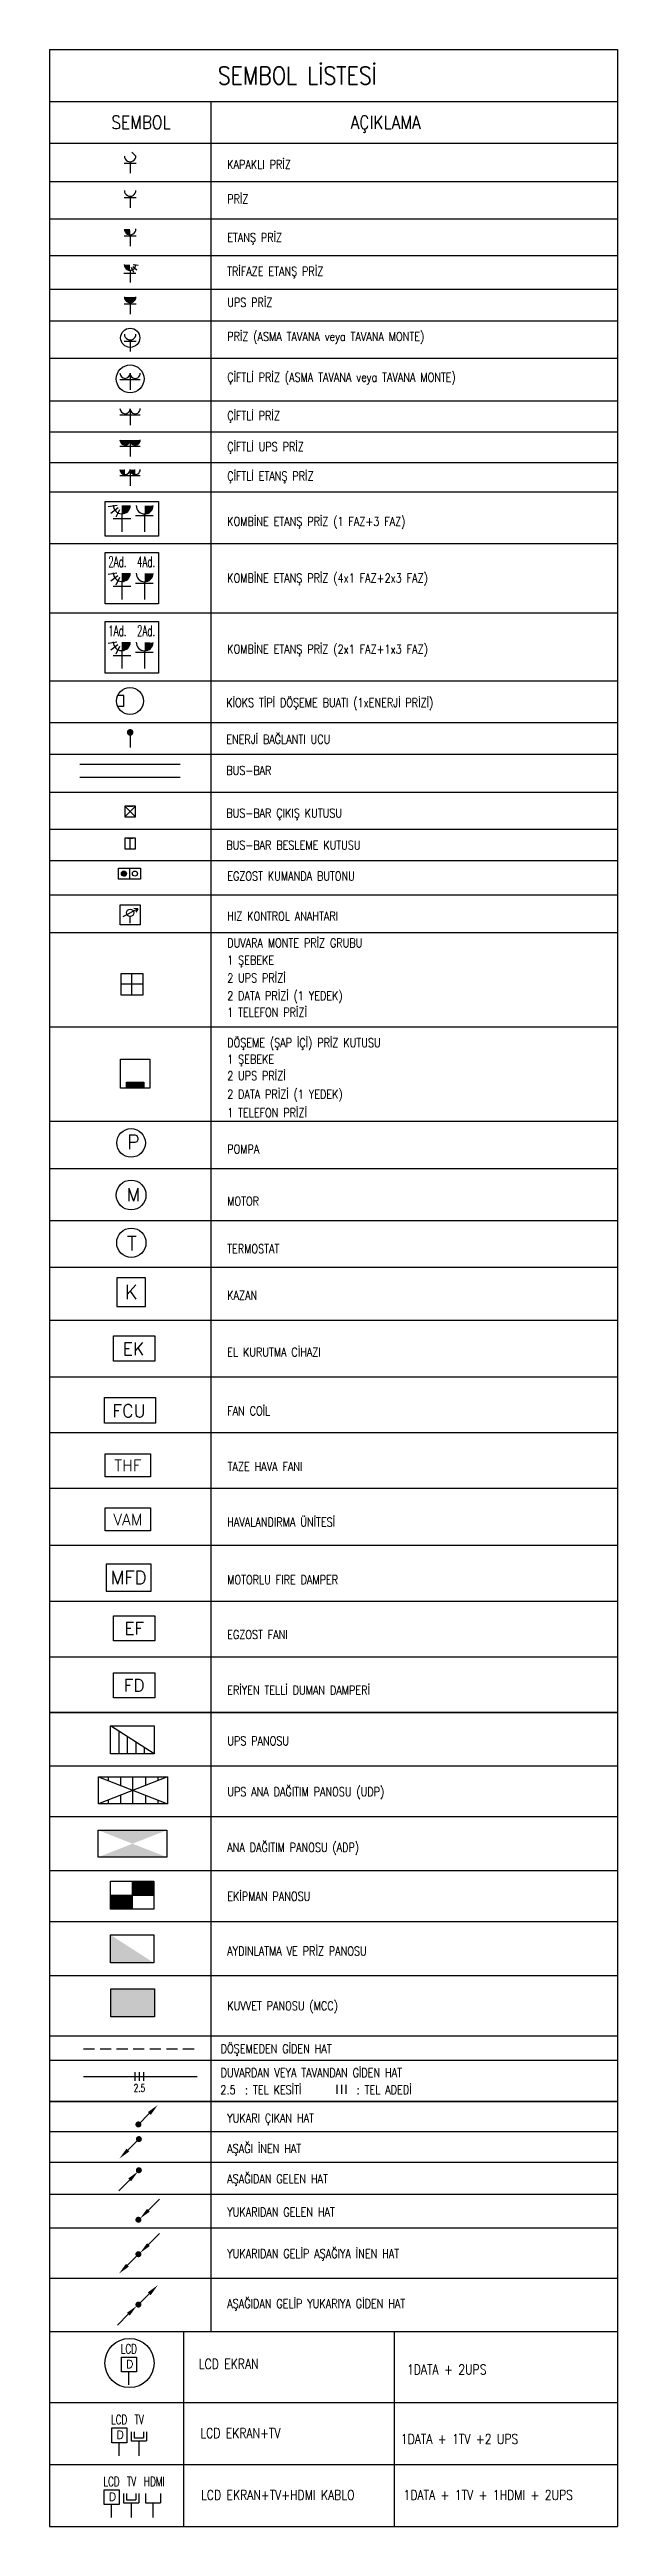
# Model space of a CAD drawing. Extents: x -1439 to 34962, y -872 to 8330.
# Drawn here: x -1439 to -796, y 1380 to 4180 of the extents above; entities that cross this region are included whole.
import ezdxf
from ezdxf.enums import TextEntityAlignment as Align

# ---------------------------------------------------------------- set-up
doc = ezdxf.new("R2010")
doc.units = 0
doc.linetypes.add('HIDDEN', pattern=[0.375, 0.25, -0.125])
for name, color, linetype, lineweight in [('E-ANA DAĞITIM PANOSU', 7, 'Continuous', 30), ('E-AYDINLATMA VE PRİZ PANOSU', 7, 'Continuous', 30), ('E-AŞAĞI İNEN HAT', 7, 'Continuous', 30), ('E-AŞAĞIDAN GELEN HAT', 7, 'Continuous', 30), ('E-AŞAĞIDAN GELİP YUKARIYA GİDEN HAT', 7, 'Continuous', 30), ('E-BUSBAR', 7, 'Continuous', 30), ('E-DATA BAGLATI UCU', 7, 'Continuous', 30), ('E-DATA LCD EKRAN', 7, 'Continuous', 30), ('E-DATA PRİZİ (RJ45)', 7, 'Continuous', 30), ('E-DUVARA MONTE PRİZ KUTUSU', 7, 'Continuous', 30), ('E-DÖŞEME (ŞAP İÇİ) PRİZ KUTUSU', 7, 'Continuous', 30), ('E-EGZOST FANI', 7, 'Continuous', 30), ('E-EKİPMAN PANOSU', 7, 'Continuous', 30), ('E-EL KURUTMA CİHAZI', 7, 'Continuous', 30), ('E-ERİYEN TELLİ DUMAN DAMPERİ', 7, 'Continuous', 30), ('E-ETANŞ PRİZ', 7, 'Continuous', 30), ('E-FAN COİL', 7, 'Continuous', 30), ('E-HAVALANDIRMA ÜNİTESİ', 7, 'Continuous', 30), ('E-KABLO', 7, 'Continuous', 30), ('E-KAPAKLI PRİZ', 7, 'Continuous', 30), ('E-KAZAN', 7, 'Continuous', 30), ('E-KOMBİNE ETANŞ PRİZ (1 FAZ+3 FAZ)', 7, 'Continuous', 30), ('E-KOMBİNE ETANŞ PRİZ (1x1 FAZ+2x3 FAZ)', 7, 'Continuous', 30), ('E-KOMBİNE ETANŞ PRİZ (2x1 FAZ+4x3 FAZ)', 7, 'Continuous', 30), ('E-KUVVET', 7, 'Continuous', 30), ('E-KUVVET PANOSU (MCC)', 7, 'Continuous', 30), ('E-MEKANIK', 3, 'Continuous', 30), ('E-MOTOR', 7, 'Continuous', 30), ('E-MOTORLU FIRE DAMPER', 7, 'Continuous', 30), ('E-POMPA', 7, 'Continuous', 30), ('E-PRİZ', 7, 'Continuous', 30), ('E-PRİZ (ASMA TAVANA MONTE)', 7, 'Continuous', 30), ('E-TAZE HAVA FANI', 7, 'Continuous', 30), ('E-TERMOSTAT', 7, 'Continuous', 30), ('E-TRİFAZE ETANŞ PRİZ', 7, 'Continuous', 30), ('E-UPS ANA DAĞITIM PANOSU', 7, 'Continuous', 30), ('E-UPS PANOSU', 7, 'Continuous', 30), ('E-UPS PRİZ', 7, 'Continuous', 30), ('E-YAZI', 7, 'Continuous', 30), ('E-YUKARI ÇIKAN HAT', 7, 'Continuous', 30), ('E-YUKARIDAN GELEN HAT', 7, 'Continuous', 30), ('E-YUKARIDAN GELİP AŞAĞIYA İNEN HAT', 7, 'Continuous', 30), ('E-ÇİFTLİ ETANŞ PRİZ', 7, 'Continuous', 30), ('E-ÇİFTLİ PRİZ', 7, 'Continuous', 30), ('E-ÇİFTLİ PRİZ (ASMA TAVANA MONTE)', 7, 'Continuous', 30), ('E-ÇİFTLİ UPS PRİZ', 7, 'Continuous', 30)]:
    doc.layers.add(name, color=color, linetype=linetype, lineweight=lineweight)
doc.styles.add('E-YAZI', font='txttw.shx')
doc.styles.add('ILGAZ', font='txttw.shx')

msp = doc.modelspace()

# ---------------------------------------------------------------- texts
at = {"layer": 'E-KABLO', "color": 3, "linetype": 'Continuous', "style": 'E-YAZI', "width": 0.7}
msp.add_text('2.5', height=8.75, dxfattribs=at).set_placement((-1343.39, 1871.3))
at = {"layer": 'E-YAZI', "color": 4, "style": 'E-YAZI', "width": 0.85}
for s, height, p in [('SEMBOL LİSTESİ', 20, (-1158.27, 4150.55)), ('SEMBOL', 15, (-1335.06, 4097.71)), ('AÇIKLAMA', 15, (-1058.44, 4097.71))]:
    msp.add_text(s, height=height, dxfattribs=at).set_placement(p, align=Align.MIDDLE_CENTER)
at = {"layer": 'E-YAZI', "color": 3, "style": 'E-YAZI', "width": 0.8}
for s, height, p in [('KAPAKLI PRİZ', 10, (-1237.6, 4045.02)), ('PRİZ', 10, (-1237.6, 4006.05)), ('ETANŞ PRİZ', 10, (-1237.6, 3962.52)), ('TRİFAZE ETANŞ PRİZ', 10, (-1237.6, 3924.33)), ('UPS PRİZ', 10, (-1237.6, 3889.17)), ('PRİZ (ASMA TAVANA veya TAVANA MONTE)', 10, (-1237.6, 3850.57)), ('ÇİFTLİ PRİZ (ASMA TAVANA veya TAVANA MONTE)', 10, (-1237.6, 3804.54)), ('ÇİFTLİ PRİZ', 10, (-1237.6, 3761.11)), ('ÇİFTLİ UPS PRİZ', 10, (-1237.6, 3726.07)), ('ÇİFTLİ ETANŞ PRİZ', 10, (-1237.6, 3692.84)), ('KOMBİNE ETANŞ PRİZ (1 FAZ+3 FAZ)', 10, (-1237.6, 3641.52)), ('KOMBİNE ETANŞ PRİZ (4x1 FAZ+2x3 FAZ)', 10, (-1237.6, 3577.54)), ('KOMBİNE ETANŞ PRİZ (2x1 FAZ+1x3 FAZ)', 10, (-1237.6, 3497.18)), ('KİOKS TİPİ DÖŞEME BUATI (1xENERJİ PRİZİ)', 10, (-1238.67, 3436.69)), ('ENERJİ BAĞLANTI UCU', 10, (-1238.67, 3395.24)), ('BUS-BAR', 10, (-1238.67, 3360.04)), ('BUS-BAR ÇIKIŞ KUTUSU', 10, (-1238.67, 3311.8)), ('BUS-BAR BESLEME KUTUSU', 10, (-1238.67, 3275.63)), ('EGZOST KUMANDA BUTONU', 10, (-1237.6, 3240.67)), ('HIZ KONTROL ANAHTARI', 10, (-1237.6, 3195.29)), ('DUVARA MONTE PRİZ GRUBU', 10, (-1237.6, 3165.02)), ('2 UPS PRİZİ', 10, (-1237.6, 3125.48)), ('1 ŞEBEKE', 10, (-1237.6, 3145.63)), ('2 DATA PRİZİ (1 YEDEK)', 10, (-1237.6, 3105.33)), ('1 TELEFON PRİZİ', 10, (-1237.6, 3086.69)), ('DÖŞEME (ŞAP İÇİ) PRİZ KUTUSU', 10, (-1237.6, 3052.24)), ('2 UPS PRİZİ', 10, (-1237.6, 3014.97)), ('1 ŞEBEKE', 10, (-1237.6, 3033.6)), ('2 DATA PRİZİ (1 YEDEK)', 10, (-1237.6, 2994.06)), ('1 TELEFON PRİZİ', 10, (-1237.6, 2973.15)), ('POMPA', 10, (-1237.6, 2931.99)), ('MOTOR', 10, (-1237.6, 2873.13)), ('TERMOSTAT', 10, (-1237.6, 2819.46)), ('KAZAN', 10, (-1237.6, 2766.76)), ('EL KURUTMA CİHAZI', 10, (-1237.64, 2702.52)), ('FAN COİL', 10, (-1237.6, 2636.04)), ('TAZE HAVA FANI', 10, (-1237.12, 2573.15)), ('HAVALANDIRMA ÜNİTESİ', 10, (-1237.6, 2510.39)), ('MOTORLU FIRE DAMPER', 10, (-1237.6, 2445.22)), ('EGZOST FANI', 10, (-1237.64, 2383.23)), ('ERİYEN TELLİ DUMAN DAMPERİ', 10, (-1237.64, 2320.34)), ('UPS PANOSU', 10, (-1237.54, 2263.01)), ('UPS ANA DAĞITIM PANOSU (UDP)', 10, (-1237.54, 2205.55)), ('ANA DAĞITIM PANOSU (ADP)', 10, (-1237.54, 2142.69)), ('EKİPMAN PANOSU', 10, (-1237.54, 2087.32)), ('AYDINLATMA VE PRİZ PANOSU', 10, (-1237.54, 2025.44)), ('KUVVET PANOSU (MCC)', 10, (-1237.54, 1963.53)), ('DÖŞEMEDEN GİDEN HAT', 10, (-1244.94, 1915)), ('2.5', 10, (-1245.27, 1868.63)), ('DUVARDAN VEYA TAVANDAN GİDEN HAT', 10, (-1244.94, 1887.92)), (': TEL KESİTİ', 10, (-1217.39, 1868.63)), (': TEL ADEDİ', 10, (-1091.07, 1868.63)), ('YUKARI ÇIKAN HAT', 10, (-1237.54, 1836.62)), ('AŞAĞI İNEN HAT', 10, (-1237.54, 1802.2)), ('AŞAĞIDAN GELEN HAT', 10, (-1237.54, 1767.92)), ('YUKARIDAN GELEN HAT', 10, (-1237.54, 1730.39)), ('YUKARIDAN GELİP AŞAĞIYA İNEN HAT', 10, (-1237.54, 1683.43)), ('AŞAĞIDAN GELİP YUKARIYA GİDEN HAT', 10, (-1237.54, 1626.86)), ('LCD EKRAN', 11.2, (-1269.66, 1558.13)), ('1DATA + 2UPS', 11.2, (-1034.25, 1551.82)), ('LCD EKRAN+TV', 11.2, (-1267.95, 1480)), ('1DATA + 1TV +2 UPS', 11.2, (-1041.21, 1473.31)), ('LCD EKRAN+TV+HDMI KABLO', 11.2, (-1267.11, 1410)), ('1DATA + 1TV + 1HDMI + 2UPS', 11.2, (-1038.12, 1410))]:
    msp.add_text(s, height=height, dxfattribs=at).set_placement(p)

# ---------------------------------------------------------------- blocks, each defined once
blk = doc.blocks.new('E-DATA LCD EKRAN')
at = {"layer": 'E-DATA PRİZİ (RJ45)', "color": 1}
blk.add_line((0, 0), (0, 42), dxfattribs=at)
blk.add_lwpolyline([(-24.6, 89.6), (24.6, 89.6), (24.6, 42), (-24.6, 42)], close=True, dxfattribs=at)
blk.add_circle((1.6, 70.7), 79.4, dxfattribs=at)
at = {"layer": 'E-DATA PRİZİ (RJ45)', "color": 1, "style": 'E-YAZI'}
blk.add_text('D', height=25.6, dxfattribs=at).set_placement((-8.8, 54.6))
at = {"layer": 'E-YAZI', "color": 1, "style": 'E-YAZI', "width": 0.7}
blk.add_text('LCD', height=30, dxfattribs=at).set_placement((-27, 101.6))
blk = doc.blocks.new('E-LCD+TV')
at = {"layer": 'E-DATA PRİZİ (RJ45)', "color": 1}
for p, q in [((0, 0), (0, 42)), ((38.5, 77.5), (38.5, 48)), ((38.5, 48), (87.6, 48)), ((48.3, 77.5), (48.3, 57.8)), ((48.3, 57.8), (77.8, 57.8)), ((63, 48), (63, 0)), ((77.8, 77.5), (77.8, 57.8)), ((87.6, 77.5), (87.6, 48))]:
    blk.add_line(p, q, dxfattribs=at)
blk.add_lwpolyline([(-24.6, 89.6), (24.6, 89.6), (24.6, 42), (-24.6, 42)], close=True, dxfattribs=at)
at = {"layer": 'E-DATA PRİZİ (RJ45)', "color": 1, "style": 'E-YAZI'}
blk.add_text('D', height=25.6, dxfattribs=at).set_placement((-8.8, 54.6))
at = {"layer": 'E-YAZI', "color": 1, "style": 'E-YAZI', "width": 0.7}
for s, p in [('LCD', (-27, 101.6)), ('TV', (49, 101.6))]:
    blk.add_text(s, height=30, dxfattribs=at).set_placement(p)
blk = doc.blocks.new('E-LCD+TV+HDMI')
at = {"layer": 'E-DATA PRİZİ (RJ45)', "color": 1}
for p, q in [((-63, 0), (-63, 42)), ((-24.6, 77.5), (-24.6, 48)), ((-24.6, 48), (24.6, 48)), ((-14.7, 77.5), (-14.7, 57.8)), ((-14.7, 57.8), (14.7, 57.8)), ((0, 48), (0, 0)), ((14.7, 77.5), (14.7, 57.8)), ((24.6, 77.5), (24.6, 48)), ((46.1, 77.5), (46.1, 48)), ((46.1, 48), (95.2, 48)), ((70.6, 48), (70.6, 0)), ((95.2, 77.5), (95.2, 48))]:
    blk.add_line(p, q, dxfattribs=at)
blk.add_lwpolyline([(-87.6, 89.6), (-38.5, 89.6), (-38.5, 42), (-87.6, 42)], close=True, dxfattribs=at)
at = {"layer": 'E-DATA PRİZİ (RJ45)', "color": 1, "style": 'E-YAZI'}
blk.add_text('D', height=25.6, dxfattribs=at).set_placement((-71.8, 54.6))
at = {"layer": 'E-YAZI', "color": 1, "style": 'E-YAZI', "width": 0.7}
for s, p in [('LCD', (-90, 101.6)), ('TV', (-14, 101.6)), ('HDMI', (41.2, 101.6))]:
    blk.add_text(s, height=30, dxfattribs=at).set_placement(p)
blk = doc.blocks.new('10_DÖŞEME (ŞAP İÇİ) PRİZ KUTUSU')
at = {"layer": 'E-DÖŞEME (ŞAP İÇİ) PRİZ KUTUSU'}
blk.add_hatch(color=5, dxfattribs=at).paths.add_polyline_path([(-0.73, 0.71), (-0.73, 0.22), (0.73, 0.22), (0.73, 0.71)])
at = {"layer": 'E-DÖŞEME (ŞAP İÇİ) PRİZ KUTUSU', "color": 5}
for points in [[(1.22, 2.66), (1.22, 0.22), (-1.22, 0.22), (-1.22, 2.66)], [(0.73, 0.71), (0.73, 0.22), (-0.73, 0.22), (-0.73, 0.71)]]:
    blk.add_lwpolyline(points, close=True, dxfattribs=at)
blk = doc.blocks.new('10_DUVARA MONTE PRİZ KUTUSU')
at = {"layer": 'E-DUVARA MONTE PRİZ KUTUSU', "color": 4}
for p, q in [((24.5, 0), (-24.5, 0)), ((0, 24.5), (0, -24.5))]:
    blk.add_line(p, q, dxfattribs=at)
blk.add_lwpolyline([(-24.5, -24.5), (24.5, -24.5), (24.5, 24.5), (-24.5, 24.5)], close=True, dxfattribs=at)
blk = doc.blocks.new('KİOKS TİPİ ÇİNKÖ DÖKÜM BUAT ÇAP 130 150 mm')
at = {"layer": 'E-KUVVET', "color": 6}
for p, q in [((-8.9, 8), (-18.3, 8)), ((-8.9, -8.3), (-8.9, 8)), ((-8.9, -8.3), (-18.2, -8.3))]:
    blk.add_line(p, q, dxfattribs=at)
blk.add_circle((0, 0), 20, dxfattribs=at)
blk = doc.blocks.new('100_KAPAKLI PRİZ')
at = {"layer": 'E-KAPAKLI PRİZ', "color": 4}
for p, q in [((-1.22, 2.14), (1.28, 2.14)), ((0, 2.4), (0, 0)), ((1.22, 3.6), (0.38, 4.44))]:
    blk.add_line(p, q, dxfattribs=at)
blk.add_arc((0, 3.6), 1.2, 180.7551, 0.7551, dxfattribs=at)
blk = doc.blocks.new('100_PRİZ')
at = {"layer": 'E-PRİZ', "color": 4}
for p, q in [((-1.22, 2.14), (1.28, 2.14)), ((0, 2.4), (0, 0))]:
    blk.add_line(p, q, dxfattribs=at)
blk.add_arc((0, 3.6), 1.2, 180.7551, 0.7551, dxfattribs=at)
blk = doc.blocks.new('100_ETANŞ PRİZ')
at = {"layer": 'E-ETANŞ PRİZ', "color": 4}
for p, q in [((-1.22, 2.14), (1.28, 2.14)), ((0, 2.4), (0, 0))]:
    blk.add_line(p, q, dxfattribs=at)
at = {"layer": 'E-ETANŞ PRİZ', "color": 4, "const_width": 1.2}
blk.add_lwpolyline([(0.01, 3, -0.414214), (-0.6, 3.59)], format="xyb", dxfattribs=at)
at = {"layer": 'E-ETANŞ PRİZ', "color": 4}
blk.add_arc((0, 3.6), 1.2, 180.7551, 0.7551, dxfattribs=at)
blk = doc.blocks.new('100_TRİFAZE ETANŞ PRİZ')
at = {"layer": 'E-TRİFAZE ETANŞ PRİZ', "color": 4}
for p, q in [((1.22, 1.86), (-1.29, 1.86)), ((0, 2.54), (0, 0))]:
    blk.add_line(p, q, dxfattribs=at)
at = {"layer": 'E-TRİFAZE ETANŞ PRİZ', "color": 3}
for p, q in [((0.21, 3.17), (0.72, 2.16)), ((0.54, 3.34), (1.39, 2.67)), ((0.64, 3.76), (1.7, 3.6))]:
    blk.add_line(p, q, dxfattribs=at)
at = {"layer": 'E-TRİFAZE ETANŞ PRİZ', "color": 4, "const_width": 1.2}
blk.add_lwpolyline([(0, 3.14, -0.414214), (-0.61, 3.73)], format="xyb", dxfattribs=at)
at = {"layer": 'E-TRİFAZE ETANŞ PRİZ', "color": 4}
blk.add_arc((-0.01, 3.74), 1.2, 180.7551, 0.7551, dxfattribs=at)
blk = doc.blocks.new('100_UPS PRİZ')
at = {"layer": 'E-UPS PRİZ', "color": 4}
for p, q in [((-1.22, 2.14), (1.28, 2.14)), ((0, 2.4), (0, 0))]:
    blk.add_line(p, q, dxfattribs=at)
at = {"layer": 'E-UPS PRİZ', "color": 4, "const_width": 1.2}
blk.add_lwpolyline([(-0.6, 3.58, 0.97398), (0.6, 3.58, 0.97398)], format="xyb", dxfattribs=at)
at = {"layer": 'E-UPS PRİZ', "color": 4}
blk.add_arc((0, 3.6), 1.2, 180.7551, 0.7551, dxfattribs=at)
blk = doc.blocks.new('100_PRİZ (ASMA TAVANA MONTE)')
at = {"layer": 'E-PRİZ (ASMA TAVANA MONTE)', "color": 4}
for p, q in [((-1.22, 2.14), (1.28, 2.14)), ((0, 2.4), (0, 0))]:
    blk.add_line(p, q, dxfattribs=at)
at = {"layer": 'E-PRİZ (ASMA TAVANA MONTE)', "color": 3}
blk.add_circle((0.02, 2.85), 2.01, dxfattribs=at)
at = {"layer": 'E-PRİZ (ASMA TAVANA MONTE)', "color": 4}
blk.add_arc((0, 3.6), 1.2, 180.7551, 0.7551, dxfattribs=at)
blk = doc.blocks.new('100_ÇİFTLİ PRİZ')
at = {"layer": 'E-ÇİFTLİ PRİZ', "color": 4}
for p, q in [((-2.4, 2.43), (2.4, 2.43)), ((0, 3.86), (0, 0))]:
    blk.add_line(p, q, dxfattribs=at)
for centre, start, end in [((-1.2, 3.87), 179.60828, 359.60828), ((1.2, 3.87), 180.39172, 0.39172)]:
    blk.add_arc(centre, 1.2, start, end, dxfattribs=at)
blk = doc.blocks.new('100_ÇİFTLİ UPS PRİZ')
at = {"layer": 'E-ÇİFTLİ UPS PRİZ', "color": 4}
for p, q in [((-2.4, 2.43), (2.4, 2.43)), ((0, 3.86), (0, 0))]:
    blk.add_line(p, q, dxfattribs=at)
at = {"layer": 'E-ÇİFTLİ UPS PRİZ', "color": 4, "const_width": 1.2}
for points in [[(-1.8, 3.85, 0.97398), (-0.6, 3.85, 0.97398)], [(0.6, 3.85, 0.97398), (1.8, 3.85, 0.97398)]]:
    blk.add_lwpolyline(points, format="xyb", dxfattribs=at)
at = {"layer": 'E-ÇİFTLİ UPS PRİZ', "color": 4}
for centre, start, end in [((-1.2, 3.87), 179.60828, 359.60828), ((1.2, 3.87), 180.39172, 0.39172)]:
    blk.add_arc(centre, 1.2, start, end, dxfattribs=at)
blk = doc.blocks.new('100_ÇİFTLİ ETANŞ PRİZ 1')
at = {"layer": 'E-ÇİFTLİ ETANŞ PRİZ', "color": 4}
for p, q in [((-2.4, 2.43), (2.4, 2.43)), ((0, 3.86), (0, 0))]:
    blk.add_line(p, q, dxfattribs=at)
at = {"layer": 'E-ÇİFTLİ ETANŞ PRİZ', "color": 4, "const_width": 1.2}
for points in [[(-1.8, 3.85, 0.406513), (-1.2, 3.27, 0.406513)], [(0.6, 3.85, 0.410502), (1.21, 3.27, 0.410502)]]:
    blk.add_lwpolyline(points, format="xyb", dxfattribs=at)
at = {"layer": 'E-ÇİFTLİ ETANŞ PRİZ', "color": 4}
for centre, start, end in [((-1.2, 3.87), 179.60828, 359.60828), ((1.2, 3.87), 180.39172, 0.39172)]:
    blk.add_arc(centre, 1.2, start, end, dxfattribs=at)
blk = doc.blocks.new('100_KOMBİNE ETANŞ PRİZ (1 FAZ+3 FAZ)')
at = {"layer": 'E-KOMBİNE ETANŞ PRİZ (1 FAZ+3 FAZ)', "color": 3}
for p, q in [((-2.09, 4.35), (-3.35, 4.16)), ((-1.92, 4.04), (-2.95, 3.24)), ((-1.75, 3.72), (-2.28, 2.68))]:
    blk.add_line(p, q, dxfattribs=at)
at = {"layer": 'E-KOMBİNE ETANŞ PRİZ (1 FAZ+3 FAZ)', "color": 4}
for p, q in [((-2.64, 2.5), (-0.14, 2.5)), ((-1.42, 3.18), (-1.42, 0.64)), ((3.04, 2.88), (0.54, 2.88)), ((1.81, 3.15), (1.81, 0.64))]:
    blk.add_line(p, q, dxfattribs=at)
at = {"layer": 'E-KOMBİNE ETANŞ PRİZ (1 FAZ+3 FAZ)', "color": 3}
blk.add_lwpolyline([(-3.78, 4.93), (3.78, 4.93), (3.78, 0), (-3.78, 0)], close=True, dxfattribs=at)
at = {"layer": 'E-KOMBİNE ETANŞ PRİZ (1 FAZ+3 FAZ)', "color": 4, "const_width": 1.2}
for points in [[(-1.43, 3.78, 0.414214), (-0.82, 4.37)], [(1.81, 3.73, 0.414214), (2.42, 4.32)]]:
    blk.add_lwpolyline(points, format="xyb", dxfattribs=at)
at = {"layer": 'E-KOMBİNE ETANŞ PRİZ (1 FAZ+3 FAZ)', "color": 4}
for centre in [(-1.42, 4.38), (1.82, 4.35)]:
    blk.add_arc(centre, 1.2, 179.2449, 359.2449, dxfattribs=at)
blk = doc.blocks.new('100_POMPA')
at = {"layer": 'E-POMPA', "color": 4}
blk.add_circle((0, 0), 1.8, dxfattribs=at)
at = {"layer": 'E-POMPA', "color": 3, "style": 'E-YAZI'}
blk.add_text('P', height=1.8, dxfattribs=at).set_placement((-0.53, -0.8))
blk = doc.blocks.new('100_MOTOR')
at = {"layer": 'E-MOTOR', "color": 4}
blk.add_circle((0, 0), 1.87, dxfattribs=at)
at = {"layer": 'E-MOTOR', "color": 3, "linetype": 'Continuous', "style": 'ILGAZ'}
blk.add_text('M', height=1.62, dxfattribs=at).set_placement((-0.55, -0.78))
blk = doc.blocks.new('100_TERMOSTAT')
at = {"layer": 'E-TERMOSTAT', "color": 4, "linetype": 'Continuous'}
blk.add_circle((0, 0), 1.84, dxfattribs=at)
at = {"layer": 'E-TERMOSTAT', "color": 3, "linetype": 'Continuous', "style": 'E-YAZI'}
blk.add_text('T', height=1.8, dxfattribs=at).set_placement((-0.57, -0.95))
blk = doc.blocks.new('100_KAZAN')
at = {"layer": 'E-KAZAN', "color": 4}
blk.add_lwpolyline([(-1.8, 1.8), (-1.8, -1.8), (1.8, -1.8), (1.8, 1.8)], close=True, dxfattribs=at)
at = {"layer": 'E-KAZAN', "color": 3, "style": 'E-YAZI'}
blk.add_text('K', height=1.8, dxfattribs=at).set_placement((0, 0), align=Align.MIDDLE_CENTER)
blk = doc.blocks.new('100_EL KURUTMA CİHAZI')
at = {"layer": 'E-EL KURUTMA CİHAZI', "color": 4}
for p, q in [((-2.35, 2.83), (2.35, 2.83)), ((-2.35, 0), (-2.35, 2.83)), ((2.35, 2.83), (2.35, 0)), ((2.35, 0), (-2.35, 0))]:
    blk.add_line(p, q, dxfattribs=at)
at = {"layer": 'E-EL KURUTMA CİHAZI', "color": 3, "style": 'E-YAZI'}
blk.add_text('EK', height=1.4, dxfattribs=at).set_placement((-1.28, 0.68))
blk = doc.blocks.new('100_FAN COİL')
at = {"layer": 'E-FAN COİL', "color": 4}
blk.add_lwpolyline([(-3.62, 0), (-3.62, 3.65), (3.62, 3.65), (3.62, 0)], close=True, dxfattribs=at)
at = {"layer": 'E-FAN COİL', "color": 3, "style": 'E-YAZI'}
blk.add_text('FCU', height=1.8, dxfattribs=at).set_placement((-2.5, 0.87))
blk = doc.blocks.new('100_TAZE HAVA FANI')
at = {"layer": 'E-TAZE HAVA FANI', "color": 4}
blk.add_lwpolyline([(-3.22, 0), (-3.22, 3.25), (3.22, 3.25), (3.22, 0)], close=True, dxfattribs=at)
at = {"layer": 'E-TAZE HAVA FANI', "color": 3, "style": 'E-YAZI'}
blk.add_text('THF', height=1.6, dxfattribs=at).set_placement((0, 1.62), align=Align.MIDDLE_CENTER)
blk = doc.blocks.new('100_HAVALANDIRMA ÜNİTESİ')
at = {"layer": 'E-HAVALANDIRMA ÜNİTESİ', "color": 4}
for p, q in [((-3.22, 0), (-3.22, 3.25)), ((-3.22, 3.25), (3.22, 3.25)), ((3.22, 0), (-3.22, 0)), ((3.22, 3.25), (3.22, 0))]:
    blk.add_line(p, q, dxfattribs=at)
at = {"layer": 'E-HAVALANDIRMA ÜNİTESİ', "color": 3, "style": 'E-YAZI'}
blk.add_text('VAM', height=1.6, dxfattribs=at).set_placement((0, 1.62), align=Align.MIDDLE_CENTER)
blk = doc.blocks.new('100_MOTORLU FIRE DAMPER')
at = {"layer": 'E-MOTORLU FIRE DAMPER', "color": 4}
blk.add_lwpolyline([(-2.53, 0), (2.53, 0), (2.53, 3.05), (-2.53, 3.05)], close=True, dxfattribs=at)
at = {"layer": 'E-MOTORLU FIRE DAMPER', "color": 3, "style": 'E-YAZI'}
blk.add_text('MFD', height=1.505, dxfattribs=at).set_placement((0, 1.53), align=Align.MIDDLE_CENTER)
blk = doc.blocks.new('100_EGZOST FANI')
at = {"layer": 'E-EGZOST FANI', "color": 4}
for p, q in [((-2.35, 2.83), (2.35, 2.83)), ((-2.35, 0), (-2.35, 2.83)), ((2.35, 2.83), (2.35, 0)), ((2.35, 0), (-2.35, 0))]:
    blk.add_line(p, q, dxfattribs=at)
at = {"layer": 'E-EGZOST FANI', "color": 3, "style": 'E-YAZI'}
blk.add_text('EF', height=1.4, dxfattribs=at).set_placement((0, 1.42), align=Align.MIDDLE_CENTER)
blk = doc.blocks.new('100_ERİYEN TELLİ DUMAN DAMPERİ')
at = {"layer": 'E-ERİYEN TELLİ DUMAN DAMPERİ', "color": 4}
blk.add_lwpolyline([(-2.35, 2.83), (2.35, 2.83), (2.35, 0), (-2.35, 0)], close=True, dxfattribs=at)
at = {"layer": 'E-ERİYEN TELLİ DUMAN DAMPERİ', "color": 3, "style": 'E-YAZI'}
blk.add_text('FD', height=1.4, dxfattribs=at).set_placement((0, 1.42), align=Align.MIDDLE_CENTER)
blk = doc.blocks.new('100_UPS PANOSU')
at = {"layer": 'E-UPS PANOSU', "color": 4}
for p, q in [((-38.4, 49.4), (38.4, 49.4)), ((-38.4, 0), (-38.4, 49.4)), ((38.4, 0), (-38.4, 49.4)), ((38.4, 49.4), (38.4, 0)), ((38.4, 0), (-38.4, 0)), ((-23.4, 0), (-23.4, 39.7)), ((-8.4, 0), (-8.4, 30.1)), ((6.6, 0), (6.6, 20.4)), ((21.6, 0), (21.6, 10.8))]:
    blk.add_line(p, q, dxfattribs=at)
blk = doc.blocks.new('100_UPS ANA DAĞITIM PANOSU')
at = {"layer": 'E-UPS ANA DAĞITIM PANOSU', "color": 4}
for p, q in [((-4.87, 1.91), (4.87, 1.91)), ((-4.87, -1.91), (-4.87, 1.91)), ((-4.87, 1.91), (4.87, -1.91)), ((4.87, 1.91), (-4.87, -1.91)), ((-3.52, 1.91), (-3.52, 1.38)), ((-1.76, 1.91), (-1.76, 0.69)), ((0, -1.91), (0, 1.91)), ((1.76, 1.91), (1.76, 0.69)), ((3.52, 1.91), (3.52, 1.38)), ((4.87, 1.91), (4.87, -1.91)), ((4.87, -1.91), (-4.87, -1.91)), ((-3.52, -1.38), (-3.52, -1.91)), ((-1.76, -0.69), (-1.76, -1.91)), ((1.76, -0.69), (1.76, -1.91)), ((3.52, -1.38), (3.52, -1.91))]:
    blk.add_line(p, q, dxfattribs=at)
blk = doc.blocks.new('100_ANA DAĞITIM PANOSU')
at = {"layer": 'E-ANA DAĞITIM PANOSU', "color": 4}
for p, q in [((-4.87, 1.91), (4.87, 1.91)), ((-4.87, -1.91), (-4.87, 1.91)), ((4.87, 1.91), (4.87, -1.91)), ((4.87, -1.91), (-4.87, -1.91))]:
    blk.add_line(p, q, dxfattribs=at)
blk.add_solid([(-4.87, 1.91), (4.87, 1.91), (4.87, -1.91), (-4.87, -1.91)], dxfattribs=at)
blk = doc.blocks.new('E-KOMBİNE ETANŞ PRİZ (2x1 FAZ+4x3 FAZ)')
at = {"layer": 'E-KOMBİNE ETANŞ PRİZ (2x1 FAZ+4x3 FAZ)', "color": 3}
for p, q in [((-33.8, 69.6), (-53.6, 66.6)), ((-31.9, 63.7), (-47.2, 51.8)), ((-27.7, 60), (-36.5, 42.9))]:
    blk.add_line(p, q, dxfattribs=at)
at = {"layer": 'E-KOMBİNE ETANŞ PRİZ (2x1 FAZ+4x3 FAZ)', "color": 4}
for p, q in [((-42.2, 39.9), (-2.2, 39.9)), ((-22.8, 50.8), (-22.8, 10.2)), ((48.6, 46.1), (8.6, 46.1)), ((28.9, 50.3), (28.9, 10.2))]:
    blk.add_line(p, q, dxfattribs=at)
at = {"layer": 'E-KOMBİNE ETANŞ PRİZ (2x1 FAZ+4x3 FAZ)', "color": 3}
blk.add_lwpolyline([(-60.6, 116.2), (60.6, 116.2), (60.6, 0), (-60.6, 0)], close=True, dxfattribs=at)
at = {"layer": 'E-KOMBİNE ETANŞ PRİZ (2x1 FAZ+4x3 FAZ)', "color": 4, "const_width": 19.2}
for points in [[(-22.8, 60.4, 0.414214), (-13.1, 69.9)], [(28.9, 59.7, 0.414214), (38.7, 69.1)]]:
    blk.add_lwpolyline(points, format="xyb", dxfattribs=at)
at = {"layer": 'E-KOMBİNE ETANŞ PRİZ (2x1 FAZ+4x3 FAZ)', "color": 4}
for centre in [(-22.7, 70), (29.1, 69.5)]:
    blk.add_arc(centre, 19.2, 179.2449, 359.2449, dxfattribs=at)
at = {"layer": 'E-KOMBİNE ETANŞ PRİZ (2x1 FAZ+4x3 FAZ)', "color": 1, "style": 'E-YAZI', "width": 0.6}
for s, p in [('2Ad.', (-53.3, 83.6)), ('4Ad.', (11.6, 83.6))]:
    blk.add_text(s, height=24, dxfattribs=at).set_placement(p)
blk = doc.blocks.new('E-KOMBİNE ETANŞ PRİZ (1x1 FAZ+2x3 FAZ)')
at = {"layer": 'E-KOMBİNE ETANŞ PRİZ (1x1 FAZ+2x3 FAZ)', "color": 3}
for p, q in [((-33.8, 69.6), (-53.6, 66.6)), ((-31.9, 63.7), (-47.2, 51.8)), ((-27.7, 60), (-36.5, 42.9))]:
    blk.add_line(p, q, dxfattribs=at)
at = {"layer": 'E-KOMBİNE ETANŞ PRİZ (1x1 FAZ+2x3 FAZ)', "color": 4}
for p, q in [((-42.2, 39.9), (-2.2, 39.9)), ((-22.8, 50.8), (-22.8, 10.2)), ((48.6, 46.1), (8.6, 46.1)), ((28.9, 50.3), (28.9, 10.2))]:
    blk.add_line(p, q, dxfattribs=at)
at = {"layer": 'E-KOMBİNE ETANŞ PRİZ (1x1 FAZ+2x3 FAZ)', "color": 3}
blk.add_lwpolyline([(-60.6, 116.2), (60.6, 116.2), (60.6, 0), (-60.6, 0)], close=True, dxfattribs=at)
at = {"layer": 'E-KOMBİNE ETANŞ PRİZ (1x1 FAZ+2x3 FAZ)', "color": 4, "const_width": 19.2}
for points in [[(-22.8, 60.4, 0.414214), (-13.1, 69.9)], [(28.9, 59.7, 0.414214), (38.7, 69.1)]]:
    blk.add_lwpolyline(points, format="xyb", dxfattribs=at)
at = {"layer": 'E-KOMBİNE ETANŞ PRİZ (1x1 FAZ+2x3 FAZ)', "color": 4}
for centre in [(-22.7, 70), (29.1, 69.5)]:
    blk.add_arc(centre, 19.2, 179.2449, 359.2449, dxfattribs=at)
at = {"layer": 'E-KOMBİNE ETANŞ PRİZ (1x1 FAZ+2x3 FAZ)', "color": 1, "style": 'E-YAZI', "width": 0.6}
for s, p in [('1Ad.', (-53.3, 83.6)), ('2Ad.', (11.6, 83.6))]:
    blk.add_text(s, height=24, dxfattribs=at).set_placement(p)
blk = doc.blocks.new('100_EKİPMAN PANOSU')
at = {"layer": 'E-EKİPMAN PANOSU', "color": 4}
for p, q in [((-3.07, 3.95), (3.07, 3.95)), ((-3.07, 0), (-3.07, 3.95)), ((0, 3.95), (0, 0)), ((3.07, 3.95), (3.07, 0)), ((-3.07, 1.97), (3.07, 1.97)), ((3.07, 0), (-3.07, 0))]:
    blk.add_line(p, q, dxfattribs=at)
for points in [[(0, 3.95), (3.07, 3.95), (0, 1.97), (3.07, 1.97)], [(-3.07, 1.97), (0, 1.97), (-3.07, 0), (0, 0)]]:
    blk.add_solid(points, dxfattribs=at)
blk = doc.blocks.new('100_AYDINLATMA VE PRİZ PANOSU')
at = {"layer": 'E-AYDINLATMA VE PRİZ PANOSU', "color": 4}
for p, q in [((-3.07, 3.95), (3.07, 3.95)), ((-3.07, 0), (-3.07, 3.95)), ((3.07, 3.95), (3.07, 0)), ((3.07, 0), (-3.07, 0))]:
    blk.add_line(p, q, dxfattribs=at)
blk.add_solid([(3.07, 0), (-3.07, 0), (-3.07, 3.95)], dxfattribs=at)
blk = doc.blocks.new('100_KUVVET PANOSU (MCC)')
at = {"layer": 'E-KUVVET PANOSU (MCC)', "color": 4}
for p, q in [((-3.07, 3.95), (3.07, 3.95)), ((-3.07, 0), (-3.07, 3.95)), ((3.07, 3.95), (3.07, 0)), ((3.07, 0), (-3.07, 0))]:
    blk.add_line(p, q, dxfattribs=at)
blk.add_solid([(-3.07, 3.95), (3.07, 3.95), (-3.07, 0), (3.07, 0)], dxfattribs=at)
blk = doc.blocks.new('ÇİFTLİ PRİZ (ASMA TAVANA MONTE)')
at = {"layer": 'E-ÇİFTLİ PRİZ (ASMA TAVANA MONTE)', "color": 4}
for p, q in [((-38.4, 50.2), (38.4, 50.2)), ((0, 73.2), (0, 11.4))]:
    blk.add_line(p, q, dxfattribs=at)
at = {"layer": 'E-ÇİFTLİ PRİZ (ASMA TAVANA MONTE)', "color": 3}
blk.add_circle((0, 52.4), 52.4, dxfattribs=at)
at = {"layer": 'E-ÇİFTLİ PRİZ (ASMA TAVANA MONTE)', "color": 4}
for centre, start, end in [((-19.2, 73.4), 179.60828, 359.60828), ((19.2, 73.4), 180.39172, 0.39172)]:
    blk.add_arc(centre, 19.2, start, end, dxfattribs=at)
blk = doc.blocks.new('100_YUKARI ÇIKAN HAT')
at = {"layer": 'E-YUKARI ÇIKAN HAT', "color": 3, "linetype": 'Continuous'}
blk.add_line((2.47, 2.47), (0, 0), dxfattribs=at)
at = {"layer": 'E-YUKARI ÇIKAN HAT', "color": 4, "linetype": 'Continuous', "const_width": 0.675}
blk.add_lwpolyline([(-0.34, 0, 1), (0.34, 0, 1)], format="xyb", close=True, dxfattribs=at)
at = {"layer": 'E-YUKARI ÇIKAN HAT', "color": 3, "linetype": 'Continuous'}
blk.add_solid([(2.15, 2.79), (2.79, 2.15), (4.38, 4.38)], dxfattribs=at)
blk = doc.blocks.new('100_AŞAĞI İNEN HAT')
at = {"layer": 'E-AŞAĞI İNEN HAT', "color": 3, "linetype": 'Continuous'}
blk.add_line((-2.47, -2.47), (0, 0), dxfattribs=at)
at = {"layer": 'E-AŞAĞI İNEN HAT', "color": 4, "linetype": 'Continuous', "const_width": 0.675}
blk.add_lwpolyline([(-0.34, 0, 1), (0.34, 0, 1)], format="xyb", close=True, dxfattribs=at)
at = {"layer": 'E-AŞAĞI İNEN HAT', "color": 3, "linetype": 'Continuous'}
blk.add_solid([(-2.15, -2.79), (-2.79, -2.15), (-4.38, -4.38)], dxfattribs=at)
blk = doc.blocks.new('100_AŞAĞIDAN GELEN HAT')
at = {"layer": 'E-AŞAĞIDAN GELEN HAT', "color": 3, "linetype": 'Continuous'}
blk.add_line((-2.07, -2.17), (-4.55, -4.64), dxfattribs=at)
at = {"layer": 'E-AŞAĞIDAN GELEN HAT', "color": 4, "linetype": 'Continuous', "const_width": 0.675}
blk.add_lwpolyline([(-0.34, 0, 1), (0.34, 0, 1)], format="xyb", close=True, dxfattribs=at)
at = {"layer": 'E-AŞAĞIDAN GELEN HAT', "color": 3, "linetype": 'Continuous'}
blk.add_solid([(-2.39, -1.85), (-1.76, -2.49), (-0.16, -0.26)], dxfattribs=at)
blk = doc.blocks.new('100_YUKARIDAN GELEN HAT')
at = {"layer": 'E-YUKARIDAN GELEN HAT', "color": 3, "linetype": 'Continuous'}
blk.add_line((2.28, 2.17), (4.75, 4.65), dxfattribs=at)
at = {"layer": 'E-YUKARIDAN GELEN HAT', "color": 4, "linetype": 'Continuous', "const_width": 0.675}
blk.add_lwpolyline([(-0.34, 0, 1), (0.34, 0, 1)], format="xyb", close=True, dxfattribs=at)
at = {"layer": 'E-YUKARIDAN GELEN HAT', "color": 3, "linetype": 'Continuous'}
blk.add_solid([(2.59, 1.86), (1.96, 2.49), (0.37, 0.27)], dxfattribs=at)
blk = doc.blocks.new('100_YUKARIDAN GELİP AŞAĞIYA İNEN HAT')
at = {"layer": 'E-YUKARIDAN GELİP AŞAĞIYA İNEN HAT', "color": 3, "linetype": 'Continuous'}
for p, q in [((2.28, 2.17), (4.75, 4.65)), ((-2.47, -2.47), (0, 0))]:
    blk.add_line(p, q, dxfattribs=at)
at = {"layer": 'E-YUKARIDAN GELİP AŞAĞIYA İNEN HAT', "color": 4, "linetype": 'Continuous', "const_width": 0.675}
blk.add_lwpolyline([(-0.34, 0, 1), (0.34, 0, 1)], format="xyb", close=True, dxfattribs=at)
at = {"layer": 'E-YUKARIDAN GELİP AŞAĞIYA İNEN HAT', "color": 3, "linetype": 'Continuous'}
for points in [[(2.59, 1.86), (1.96, 2.49), (0.37, 0.27)], [(-2.15, -2.79), (-2.79, -2.15), (-4.38, -4.38)]]:
    blk.add_solid(points, dxfattribs=at)
blk = doc.blocks.new('100_AŞAĞIDAN GELİP YUKARIYA GİDEN HAT')
at = {"layer": 'E-AŞAĞIDAN GELİP YUKARIYA GİDEN HAT', "color": 3, "linetype": 'Continuous'}
for p, q in [((2.47, 2.47), (0, 0)), ((-2.28, -2.17), (-4.75, -4.65))]:
    blk.add_line(p, q, dxfattribs=at)
at = {"layer": 'E-AŞAĞIDAN GELİP YUKARIYA GİDEN HAT', "color": 4, "linetype": 'Continuous', "const_width": 0.675}
blk.add_lwpolyline([(0.34, 0, 1), (-0.34, 0, 1)], format="xyb", close=True, dxfattribs=at)
at = {"layer": 'E-AŞAĞIDAN GELİP YUKARIYA GİDEN HAT', "color": 3, "linetype": 'Continuous'}
for points in [[(2.15, 2.79), (2.79, 2.15), (4.38, 4.38)], [(-2.59, -1.86), (-1.96, -2.49), (-0.37, -0.27)]]:
    blk.add_solid(points, dxfattribs=at)
blk = doc.blocks.new('BESLEME KUTUSU')
at = {"layer": 'E-BUSBAR', "color": 5}
blk.add_line((-7.5, 30), (7.5, 30), dxfattribs=at)
blk.add_line((-7.5, 30), (7.5, 30), dxfattribs=at)
at = {"layer": 'E-BUSBAR'}
blk.add_line((0, 0), (0, 30), dxfattribs=at)
at = {"layer": 'E-BUSBAR', "color": 5}
blk.add_lwpolyline([(-15, 0), (15, 0), (15, 30), (-15, 30)], close=True, dxfattribs=at)
blk = doc.blocks.new('BUTON')
at = {"layer": 'E-KABLO'}
h = blk.add_hatch(dxfattribs=at)
h.set_pattern_fill('ANSI31', color=3, scale=0.72)
h.set_pattern_definition([(45, (-42140.02699, -1158.77338), (-0.0636396103, 0.0636396103), [])])
edge = h.paths.add_edge_path()
edge.add_arc((-15.5, 19.5), 7.2, 0, 360)
at = {"layer": 'E-KABLO', "color": 4}
blk.add_line((0, 35.1), (0, 3.9), dxfattribs=at)
blk.add_lwpolyline([(-30.9, 3.9), (-30.9, 35.1), (30.9, 35.1), (30.9, 3.9)], close=True, dxfattribs=at)
at = {"layer": 'E-KABLO', "color": 3}
for centre in [(-15.5, 19.5), (15.5, 19.5)]:
    blk.add_circle(centre, 7.2, dxfattribs=at)
blk = doc.blocks.new('BUSBAR ÇIKIŞ')
at = {"layer": 'E-BUSBAR'}
for p, q in [((-15, 30), (15, 0)), ((-15, 0), (15, 30))]:
    blk.add_line(p, q, dxfattribs=at)
at = {"layer": 'E-BUSBAR', "color": 5}
blk.add_line((-7.5, 30), (7.5, 30), dxfattribs=at)
blk.add_line((-7.5, 30), (7.5, 30), dxfattribs=at)
blk.add_lwpolyline([(-15, 0), (15, 0), (15, 30), (-15, 30)], close=True, dxfattribs=at)
blk = doc.blocks.new('HIZ AYAR ANAHTARI')
at = {"layer": 'E-MEKANIK', "color": 7}
for p, q in [((-28, 56), (28, 56)), ((-28, 0), (-28, 56)), ((28, 0), (-28, 0)), ((28, 56), (28, 0))]:
    blk.add_line(p, q, dxfattribs=at)
at = {"layer": 'E-MEKANIK', "color": 4}
for p, q in [((22.2, 45.5), (-20.8, 22.8)), ((0, 4.9), (0, 23.2)), ((22.2, 45.5), (10.1, 45.9)), ((22.2, 45.5), (15.7, 35.3))]:
    blk.add_line(p, q, dxfattribs=at)
blk.add_circle((0, 33.8), 10.6, dxfattribs=at)

# ---------------------------------------------------------------- linework, layer by layer
at = {"layer": 'E-BUSBAR', "color": 3}
for p, q in [((-1290.7, 3371.95), (-1404.22, 3371.95)), ((-1290.7, 3371.95), (-1404.22, 3371.95)), ((-1290.7, 3356.95), (-1404.22, 3356.95)), ((-1290.7, 3356.95), (-1404.22, 3356.95))]:
    msp.add_line(p, q, dxfattribs=at)
at = {"layer": 'E-DATA BAGLATI UCU', "color": 4}
msp.add_line((-1347.35, 3408.09), (-1347.35, 3390.82), dxfattribs=at)
at = {"layer": 'E-DATA BAGLATI UCU', "color": 4, "const_width": 3.75}
msp.add_lwpolyline([(-1349.22, 3408.09, -1), (-1345.47, 3408.09, -1)], format="xyb", close=True, dxfattribs=at)
at = {"layer": 'E-KABLO', "color": 6, "linetype": 'HIDDEN', "ltscale": 50}
msp.add_line((-1400.13, 1920.04), (-1271.55, 1920.04), dxfattribs=at)
at = {"layer": 'E-KABLO', "color": 6}
msp.add_line((-1400.13, 1888.67), (-1271.55, 1888.67), dxfattribs=at)
at = {"layer": 'E-KABLO', "color": 7}
for p, q in [((-1342.15, 1893.67), (-1342.15, 1883.67)), ((-1337.15, 1893.67), (-1337.15, 1883.67)), ((-1332.15, 1893.67), (-1332.15, 1883.67))]:
    msp.add_line(p, q, dxfattribs=at)
at = {"layer": 'E-KABLO'}
for p, q in [((-1287.17, 1599.99), (-1287.17, 1380)), ((-1048.78, 1599.99), (-1048.78, 1380)), ((-1438.53, 1520), (-796.2, 1520)), ((-1438.53, 1450), (-796.2, 1450)), ((-1438.53, 1380), (-796.2, 1380))]:
    msp.add_line(p, q, dxfattribs=at)
at = {"layer": 'E-YAZI', "color": 4}
for p, q in [((-1438.53, 4180), (-1438.53, 1539.29)), ((-1438.53, 4180), (-796.2, 4180)), ((-796.2, 4180), (-796.2, 1539.29)), ((-1438.53, 4121.09), (-796.2, 4121.09)), ((-1438.53, 4074.04), (-796.2, 4074.04)), ((-1438.53, 1599.99), (-1438.53, 1380)), ((-796.2, 1599.99), (-796.2, 1380))]:
    msp.add_line(p, q, dxfattribs=at)
at = {"layer": 'E-YAZI', "color": 7}
for p, q in [((-1256.27, 4120.92), (-1256.27, 1600)), ((-1438.53, 4030.87), (-796.2, 4030.87)), ((-1438.53, 3988.48), (-796.2, 3988.48)), ((-1438.53, 3947.22), (-796.2, 3947.22)), ((-796.2, 3908.65), (-1438.53, 3908.65)), ((-796.2, 3872.8), (-1438.53, 3872.8)), ((-1438.53, 3830.99), (-796.2, 3830.99)), ((-1438.53, 3782.92), (-796.2, 3782.92)), ((-796.2, 3747.32), (-1438.53, 3747.32)), ((-796.2, 3712.95), (-1438.53, 3712.95)), ((-796.2, 3679.72), (-1438.53, 3679.72)), ((-796.2, 3621.17), (-1438.53, 3621.17)), ((-796.2, 3542.76), (-1438.53, 3542.76)), ((-796.2, 3465.82), (-1438.53, 3465.82)), ((-796.2, 3465.82), (-1438.53, 3465.82)), ((-796.2, 3418.85), (-1438.53, 3418.85)), ((-796.2, 3383.17), (-1438.53, 3383.17)), ((-796.2, 3383.17), (-1438.53, 3383.17)), ((-796.2, 3340), (-1438.53, 3340)), ((-796.2, 3298.25), (-1438.53, 3298.25)), ((-796.2, 3262.91), (-1438.53, 3262.91)), ((-796.2, 3223.91), (-1438.53, 3223.91)), ((-796.2, 3181.32), (-1438.53, 3181.32)), ((-796.2, 3074.72), (-1438.53, 3074.72)), ((-796.2, 2968.34), (-1438.53, 2968.34)), ((-796.2, 2914.85), (-1438.53, 2914.85)), ((-796.2, 2856), (-1438.53, 2856)), ((-796.2, 2803.29), (-1438.53, 2803.29)), ((-1438.53, 2743.75), (-796.2, 2743.75)), ((-796.2, 2488.77), (-1438.53, 2488.77)), ((-796.2, 2300.1), (-1438.53, 2300.1)), ((-796.2, 2239.61), (-1438.53, 2239.61)), ((-796.2, 2182.02), (-1438.53, 2182.02)), ((-796.2, 2121.27), (-1438.53, 2121.27)), ((-796.2, 2121.27), (-1438.53, 2121.27)), ((-796.2, 2063.44), (-1438.53, 2063.44)), ((-796.2, 2002.35), (-1438.53, 2002.35)), ((-796.2, 1934.21), (-1438.53, 1934.21)), ((-796.2, 1906.89), (-1438.53, 1906.89)), ((-1113.43, 1879.07), (-1113.43, 1869.07)), ((-1108.43, 1879.07), (-1108.43, 1869.07)), ((-1103.43, 1879.07), (-1103.43, 1869.07)), ((-796.2, 1860.52), (-1438.53, 1860.52)), ((-796.2, 1826.03), (-1438.53, 1826.03)), ((-796.2, 1791.54), (-1438.53, 1791.54)), ((-796.2, 1755.18), (-1438.53, 1755.18)), ((-796.2, 1717.29), (-1438.53, 1717.29)), ((-796.2, 1660.32), (-1438.53, 1660.32)), ((-796.2, 1599.99), (-1438.53, 1599.99))]:
    msp.add_line(p, q, dxfattribs=at)
at = {"layer": 'E-YAZI', "color": 7, "linetype": 'Continuous'}
for p, q in [((-1438.53, 2679.59), (-796.2, 2679.59)), ((-1438.53, 2616.7), (-796.2, 2616.7)), ((-1438.53, 2553.81), (-796.2, 2553.81)), ((-1438.53, 2425.88), (-796.2, 2425.88)), ((-1438.53, 2362.99), (-796.2, 2362.99)), ((-1438.53, 2300.1), (-796.2, 2300.1)), ((-1438.53, 2300.1), (-796.2, 2300.1)), ((-1438.53, 1860.52), (-796.2, 1860.52))]:
    msp.add_line(p, q, dxfattribs=at)

# ---------------------------------------------------------------- block references
at = {"layer": 'E-ANA DAĞITIM PANOSU', "xscale": 8, "yscale": 8, "zscale": 8}
msp.add_blockref('100_ANA DAĞITIM PANOSU', (-1344.63, 2151.83), dxfattribs=at)
at = {"layer": 'E-AYDINLATMA VE PRİZ PANOSU', "xscale": 8, "yscale": 8, "zscale": 8}
msp.add_blockref('100_AYDINLATMA VE PRİZ PANOSU', (-1344.93, 2017.08), dxfattribs=at)
at = {"layer": 'E-AŞAĞI İNEN HAT', "xscale": 5, "yscale": 5, "zscale": 5}
msp.add_blockref('100_AŞAĞI İNEN HAT', (-1337.49, 1817.9), dxfattribs=at)
at = {"layer": 'E-AŞAĞIDAN GELEN HAT', "xscale": 5, "yscale": 5, "zscale": 5}
msp.add_blockref('100_AŞAĞIDAN GELEN HAT', (-1337.49, 1782.7), dxfattribs=at)
at = {"layer": 'E-AŞAĞIDAN GELİP YUKARIYA GİDEN HAT', "xscale": 5, "yscale": 5, "zscale": 5}
msp.add_blockref('100_AŞAĞIDAN GELİP YUKARIYA GİDEN HAT', (-1338.02, 1630.79), dxfattribs=at)
at = {"layer": 'E-BUSBAR', "color": 1, "xscale": 0.4, "yscale": 0.4, "zscale": 0.4}
msp.add_blockref('BESLEME KUTUSU', (-1347.35, 3276.37), dxfattribs=at)
at = {"layer": 'E-DATA LCD EKRAN', "color": 1, "xscale": 0.35, "yscale": 0.35, "zscale": 0.35}
for name, p in [('E-DATA LCD EKRAN', (-1348.7, 1540)), ('E-LCD+TV', (-1359.61, 1460)), ('E-LCD+TV+HDMI', (-1346.23, 1390))]:
    msp.add_blockref(name, p, dxfattribs=at)
at = {"layer": 'E-DUVARA MONTE PRİZ KUTUSU', "color": 3, "xscale": -0.5, "yscale": 0.5, "zscale": 0.5, "rotation": 180}
msp.add_blockref('10_DUVARA MONTE PRİZ KUTUSU', (-1345.33, 3123.45), dxfattribs=at)
at = {"layer": 'E-DÖŞEME (ŞAP İÇİ) PRİZ KUTUSU', "xscale": 13.48039215686274, "yscale": 13.48039215686274, "zscale": 13.48039215686274}
msp.add_blockref('10_DÖŞEME (ŞAP İÇİ) PRİZ KUTUSU', (-1341.63, 3003.01), dxfattribs=at)
at = {"layer": 'E-EGZOST FANI', "xscale": 10, "yscale": 10, "zscale": 10}
msp.add_blockref('100_EGZOST FANI', (-1342.83, 2381.05), dxfattribs=at)
at = {"layer": 'E-EKİPMAN PANOSU', "xscale": 8, "yscale": 8, "zscale": 8}
msp.add_blockref('100_EKİPMAN PANOSU', (-1344.93, 2077.86), dxfattribs=at)
at = {"layer": 'E-EL KURUTMA CİHAZI', "xscale": 10, "yscale": 10, "zscale": 10}
msp.add_blockref('100_EL KURUTMA CİHAZI', (-1342.83, 2697.44), dxfattribs=at)
at = {"layer": 'E-ERİYEN TELLİ DUMAN DAMPERİ', "xscale": 10, "yscale": 10, "zscale": 10}
msp.add_blockref('100_ERİYEN TELLİ DUMAN DAMPERİ', (-1342.83, 2316.68), dxfattribs=at)
at = {"layer": 'E-ETANŞ PRİZ', "xscale": 5.399999999999999, "yscale": 5.399999999999999, "zscale": 5.399999999999999}
msp.add_blockref('100_ETANŞ PRİZ', (-1347.35, 3957.67), dxfattribs=at)
at = {"layer": 'E-FAN COİL', "xscale": 8, "yscale": 8, "zscale": 8}
msp.add_blockref('100_FAN COİL', (-1347.53, 2627.03), dxfattribs=at)
at = {"layer": 'E-HAVALANDIRMA ÜNİTESİ', "xscale": 8, "yscale": 8, "zscale": 8}
msp.add_blockref('100_HAVALANDIRMA ÜNİTESİ', (-1349.9, 2505.31), dxfattribs=at)
at = {"layer": 'E-KABLO', "color": 6, "xscale": 0.4, "yscale": 0.4, "zscale": 0.4}
for name, p in [('BUSBAR ÇIKIŞ', (-1347.35, 3312.73)), ('BUTON', (-1348.18, 3240.65)), ('HIZ AYAR ANAHTARI', (-1347.35, 3190.6))]:
    msp.add_blockref(name, p, dxfattribs=at)
at = {"layer": 'E-KAPAKLI PRİZ', "xscale": 5.399999999999999, "yscale": 5.399999999999999, "zscale": 5.399999999999999}
msp.add_blockref('100_KAPAKLI PRİZ', (-1347.35, 4040.18), dxfattribs=at)
at = {"layer": 'E-KAZAN', "xscale": 9, "yscale": 9, "zscale": 9}
msp.add_blockref('100_KAZAN', (-1346.27, 2775.34), dxfattribs=at)
at = {"layer": 'E-KOMBİNE ETANŞ PRİZ (1 FAZ+3 FAZ)', "xscale": 8, "yscale": 8, "zscale": 8}
msp.add_blockref('100_KOMBİNE ETANŞ PRİZ (1 FAZ+3 FAZ)', (-1345.46, 3629.76), dxfattribs=at)
at = {"layer": 'E-KOMBİNE ETANŞ PRİZ (1x1 FAZ+2x3 FAZ)', "color": 3, "xscale": 0.5, "yscale": 0.5, "zscale": 0.5}
msp.add_blockref('E-KOMBİNE ETANŞ PRİZ (1x1 FAZ+2x3 FAZ)', (-1345.46, 3475.17), dxfattribs=at)
at = {"layer": 'E-KOMBİNE ETANŞ PRİZ (2x1 FAZ+4x3 FAZ)', "color": 3, "xscale": 0.5, "yscale": 0.5, "zscale": 0.5}
msp.add_blockref('E-KOMBİNE ETANŞ PRİZ (2x1 FAZ+4x3 FAZ)', (-1345.46, 3553.24), dxfattribs=at)
at = {"layer": 'E-KUVVET', "xscale": 0.7650000000000001, "yscale": 0.7650000000000001, "zscale": 0.7650000000000001}
msp.add_blockref('KİOKS TİPİ ÇİNKÖ DÖKÜM BUAT ÇAP 130 150 mm', (-1347.52, 3443.52), dxfattribs=at)
at = {"layer": 'E-KUVVET PANOSU (MCC)', "xscale": 8, "yscale": 8, "zscale": 8}
msp.add_blockref('100_KUVVET PANOSU (MCC)', (-1344.5, 1956.24), dxfattribs=at)
at = {"layer": 'E-MOTOR', "xscale": 9, "yscale": 9, "zscale": 9}
for name, p in [('100_MOTOR', (-1346.27, 2885.12)), ('100_TERMOSTAT', (-1346, 2831.1))]:
    msp.add_blockref(name, p, dxfattribs=at)
at = {"layer": 'E-MOTORLU FIRE DAMPER', "xscale": 10, "yscale": 10, "zscale": 10}
msp.add_blockref('100_MOTORLU FIRE DAMPER', (-1349.05, 2437.43), dxfattribs=at)
at = {"layer": 'E-POMPA', "xscale": 9, "yscale": 9, "zscale": 9}
msp.add_blockref('100_POMPA', (-1346.27, 2943.98), dxfattribs=at)
at = {"layer": 'E-PRİZ', "xscale": 5.399999999999999, "yscale": 5.399999999999999, "zscale": 5.399999999999999}
msp.add_blockref('100_PRİZ', (-1347.35, 4001.21), dxfattribs=at)
at = {"layer": 'E-PRİZ (ASMA TAVANA MONTE)', "xscale": 5.399999999999999, "yscale": 5.399999999999999, "zscale": 5.399999999999999}
msp.add_blockref('100_PRİZ (ASMA TAVANA MONTE)', (-1347.35, 3838.74), dxfattribs=at)
at = {"layer": 'E-TAZE HAVA FANI', "xscale": 8, "yscale": 8, "zscale": 8}
msp.add_blockref('100_TAZE HAVA FANI', (-1349.9, 2566.35), dxfattribs=at)
at = {"layer": 'E-TRİFAZE ETANŞ PRİZ', "xscale": 5.399999999999999, "yscale": 5.399999999999999, "zscale": 5.399999999999999}
msp.add_blockref('100_TRİFAZE ETANŞ PRİZ', (-1347.4, 3916.72), dxfattribs=at)
at = {"layer": 'E-UPS ANA DAĞITIM PANOSU', "xscale": 8, "yscale": 8, "zscale": 8}
msp.add_blockref('100_UPS ANA DAĞITIM PANOSU', (-1344.15, 2212.11), dxfattribs=at)
at = {"layer": 'E-UPS PANOSU', "xscale": 0.6400002083427264, "yscale": 0.6400002083427264, "zscale": 0.6400002083427264}
msp.add_blockref('100_UPS PANOSU', (-1344.93, 2253.35), dxfattribs=at)
at = {"layer": 'E-UPS PRİZ', "xscale": 5.399999999999999, "yscale": 5.399999999999999, "zscale": 5.399999999999999}
msp.add_blockref('100_UPS PRİZ', (-1347.35, 3880.94), dxfattribs=at)
at = {"layer": 'E-YUKARI ÇIKAN HAT', "xscale": 5, "yscale": 5, "zscale": 5}
msp.add_blockref('100_YUKARI ÇIKAN HAT', (-1338.02, 1834.46), dxfattribs=at)
at = {"layer": 'E-YUKARIDAN GELEN HAT', "xscale": 5, "yscale": 5, "zscale": 5}
msp.add_blockref('100_YUKARIDAN GELEN HAT', (-1338.02, 1726.7), dxfattribs=at)
at = {"layer": 'E-YUKARIDAN GELİP AŞAĞIYA İNEN HAT', "xscale": 5, "yscale": 5, "zscale": 5}
msp.add_blockref('100_YUKARIDAN GELİP AŞAĞIYA İNEN HAT', (-1338.02, 1687.75), dxfattribs=at)
at = {"layer": 'E-ÇİFTLİ ETANŞ PRİZ', "xscale": 4.799999999999999, "yscale": 4.799999999999999, "zscale": 4.799999999999999}
msp.add_blockref('100_ÇİFTLİ ETANŞ PRİZ 1', (-1347.35, 3686.72), dxfattribs=at)
at = {"layer": 'E-ÇİFTLİ PRİZ', "xscale": 4.799999999999999, "yscale": 4.799999999999999, "zscale": 4.799999999999999}
msp.add_blockref('100_ÇİFTLİ PRİZ', (-1347.35, 3755.47), dxfattribs=at)
at = {"layer": 'E-ÇİFTLİ PRİZ (ASMA TAVANA MONTE)', "color": 3, "xscale": 0.3, "yscale": 0.3, "zscale": 0.3}
msp.add_blockref('ÇİFTLİ PRİZ (ASMA TAVANA MONTE)', (-1347.35, 3792.01), dxfattribs=at)
at = {"layer": 'E-ÇİFTLİ UPS PRİZ', "xscale": 4.799999999999999, "yscale": 4.799999999999999, "zscale": 4.799999999999999}
msp.add_blockref('100_ÇİFTLİ UPS PRİZ', (-1347.35, 3720.06), dxfattribs=at)

msp.set_redraw_order([(e.dxf.handle, doc.entitydb.next_handle()) for e in msp.query("TEXT MTEXT ATTDEF DIMENSION ARC_DIMENSION")])  # texts and dimensions are drawn at this point

doc.saveas('drawing.dxf')
